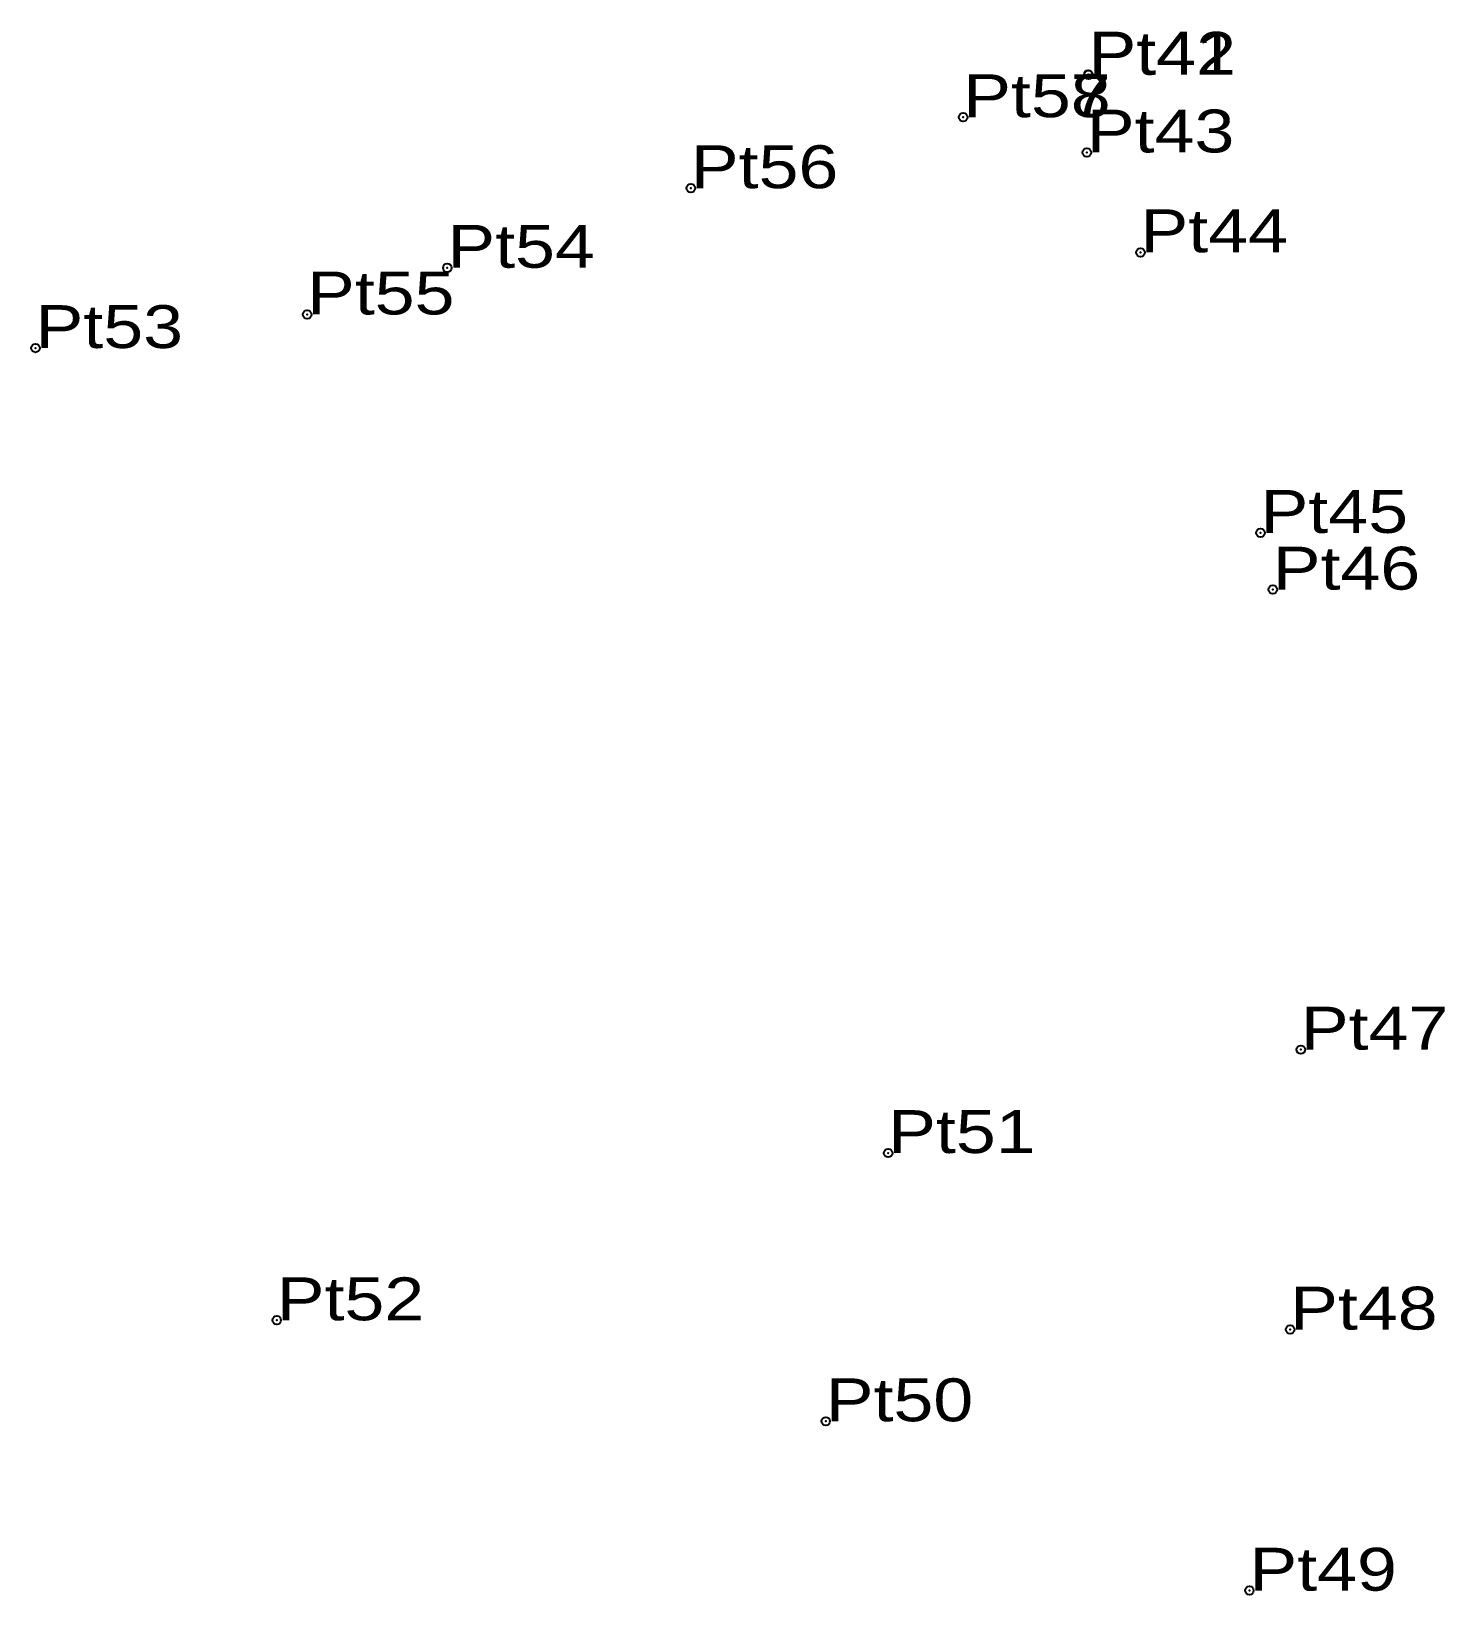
# Model space of a CAD drawing. Header units: metres. Extents: x 550355 to 551961, y 1837595 to 1839938.
# Drawn here: x 550354.5 to 550413.8, y 1837594.5 to 1837660.2 of the extents above; entities that cross this region are included whole.
import ezdxf

# ---------------------------------------------------------------- set-up
doc = ezdxf.new("R2010")
doc.units = ezdxf.units.M
doc.header["$LTSCALE"] = 0.72
doc.header["$PDMODE"] = 32
doc.header["$PDSIZE"] = 0.36
doc.layers.add('12', color=7, linetype='Continuous')
doc.layers.add('7', color=7, linetype='Continuous')

msp = doc.modelspace()

# ---------------------------------------------------------------- texts
at = {"layer": '12', "width": 1.25}
for s, p in [('Pt41', (550398.87, 1837658.34)), ('Pt42', (550398.88, 1837658.33)), ('Pt58', (550393.62, 1837656.55)), ('Pt57', (550393.62, 1837656.55)), ('Pt43', (550398.81, 1837655.07)), ('Pt56', (550382.19, 1837653.57)), ('Pt44', (550401.06, 1837650.88)), ('Pt54', (550371.97, 1837650.23)), ('Pt55', (550366.08, 1837648.27)), ('Pt53', (550354.69, 1837646.86)), ('Pt45', (550406.1, 1837639.1)), ('Pt46', (550406.61, 1837636.72)), ('Pt47', (550407.79, 1837617.41)), ('Pt51', (550390.47, 1837613.07)), ('Pt52', (550364.81, 1837606.05)), ('Pt48', (550407.34, 1837605.66)), ('Pt50', (550387.85, 1837601.81)), ('Pt49', (550405.63, 1837594.7))]:
    msp.add_text(s, height=1.8, dxfattribs=at).set_placement(p)

# ---------------------------------------------------------------- linework, layer by layer
at = {"layer": '7'}
for p in [(550398.87, 1837658.34), (550398.88, 1837658.33), (550393.62, 1837656.55), (550398.81, 1837655.07), (550382.19, 1837653.57), (550401.06, 1837650.87), (550371.97, 1837650.23), (550366.09, 1837648.27), (550354.69, 1837646.86), (550406.1, 1837639.1), (550406.61, 1837636.72), (550407.79, 1837617.41), (550390.47, 1837613.07), (550364.81, 1837606.05), (550407.34, 1837605.66), (550387.85, 1837601.81), (550405.63, 1837594.71)]:
    msp.add_point(p, dxfattribs=at)

msp.set_redraw_order([(e.dxf.handle, doc.entitydb.next_handle()) for e in msp.query("TEXT MTEXT ATTDEF DIMENSION ARC_DIMENSION")])  # texts and dimensions are drawn at this point

doc.saveas('drawing.dxf')
